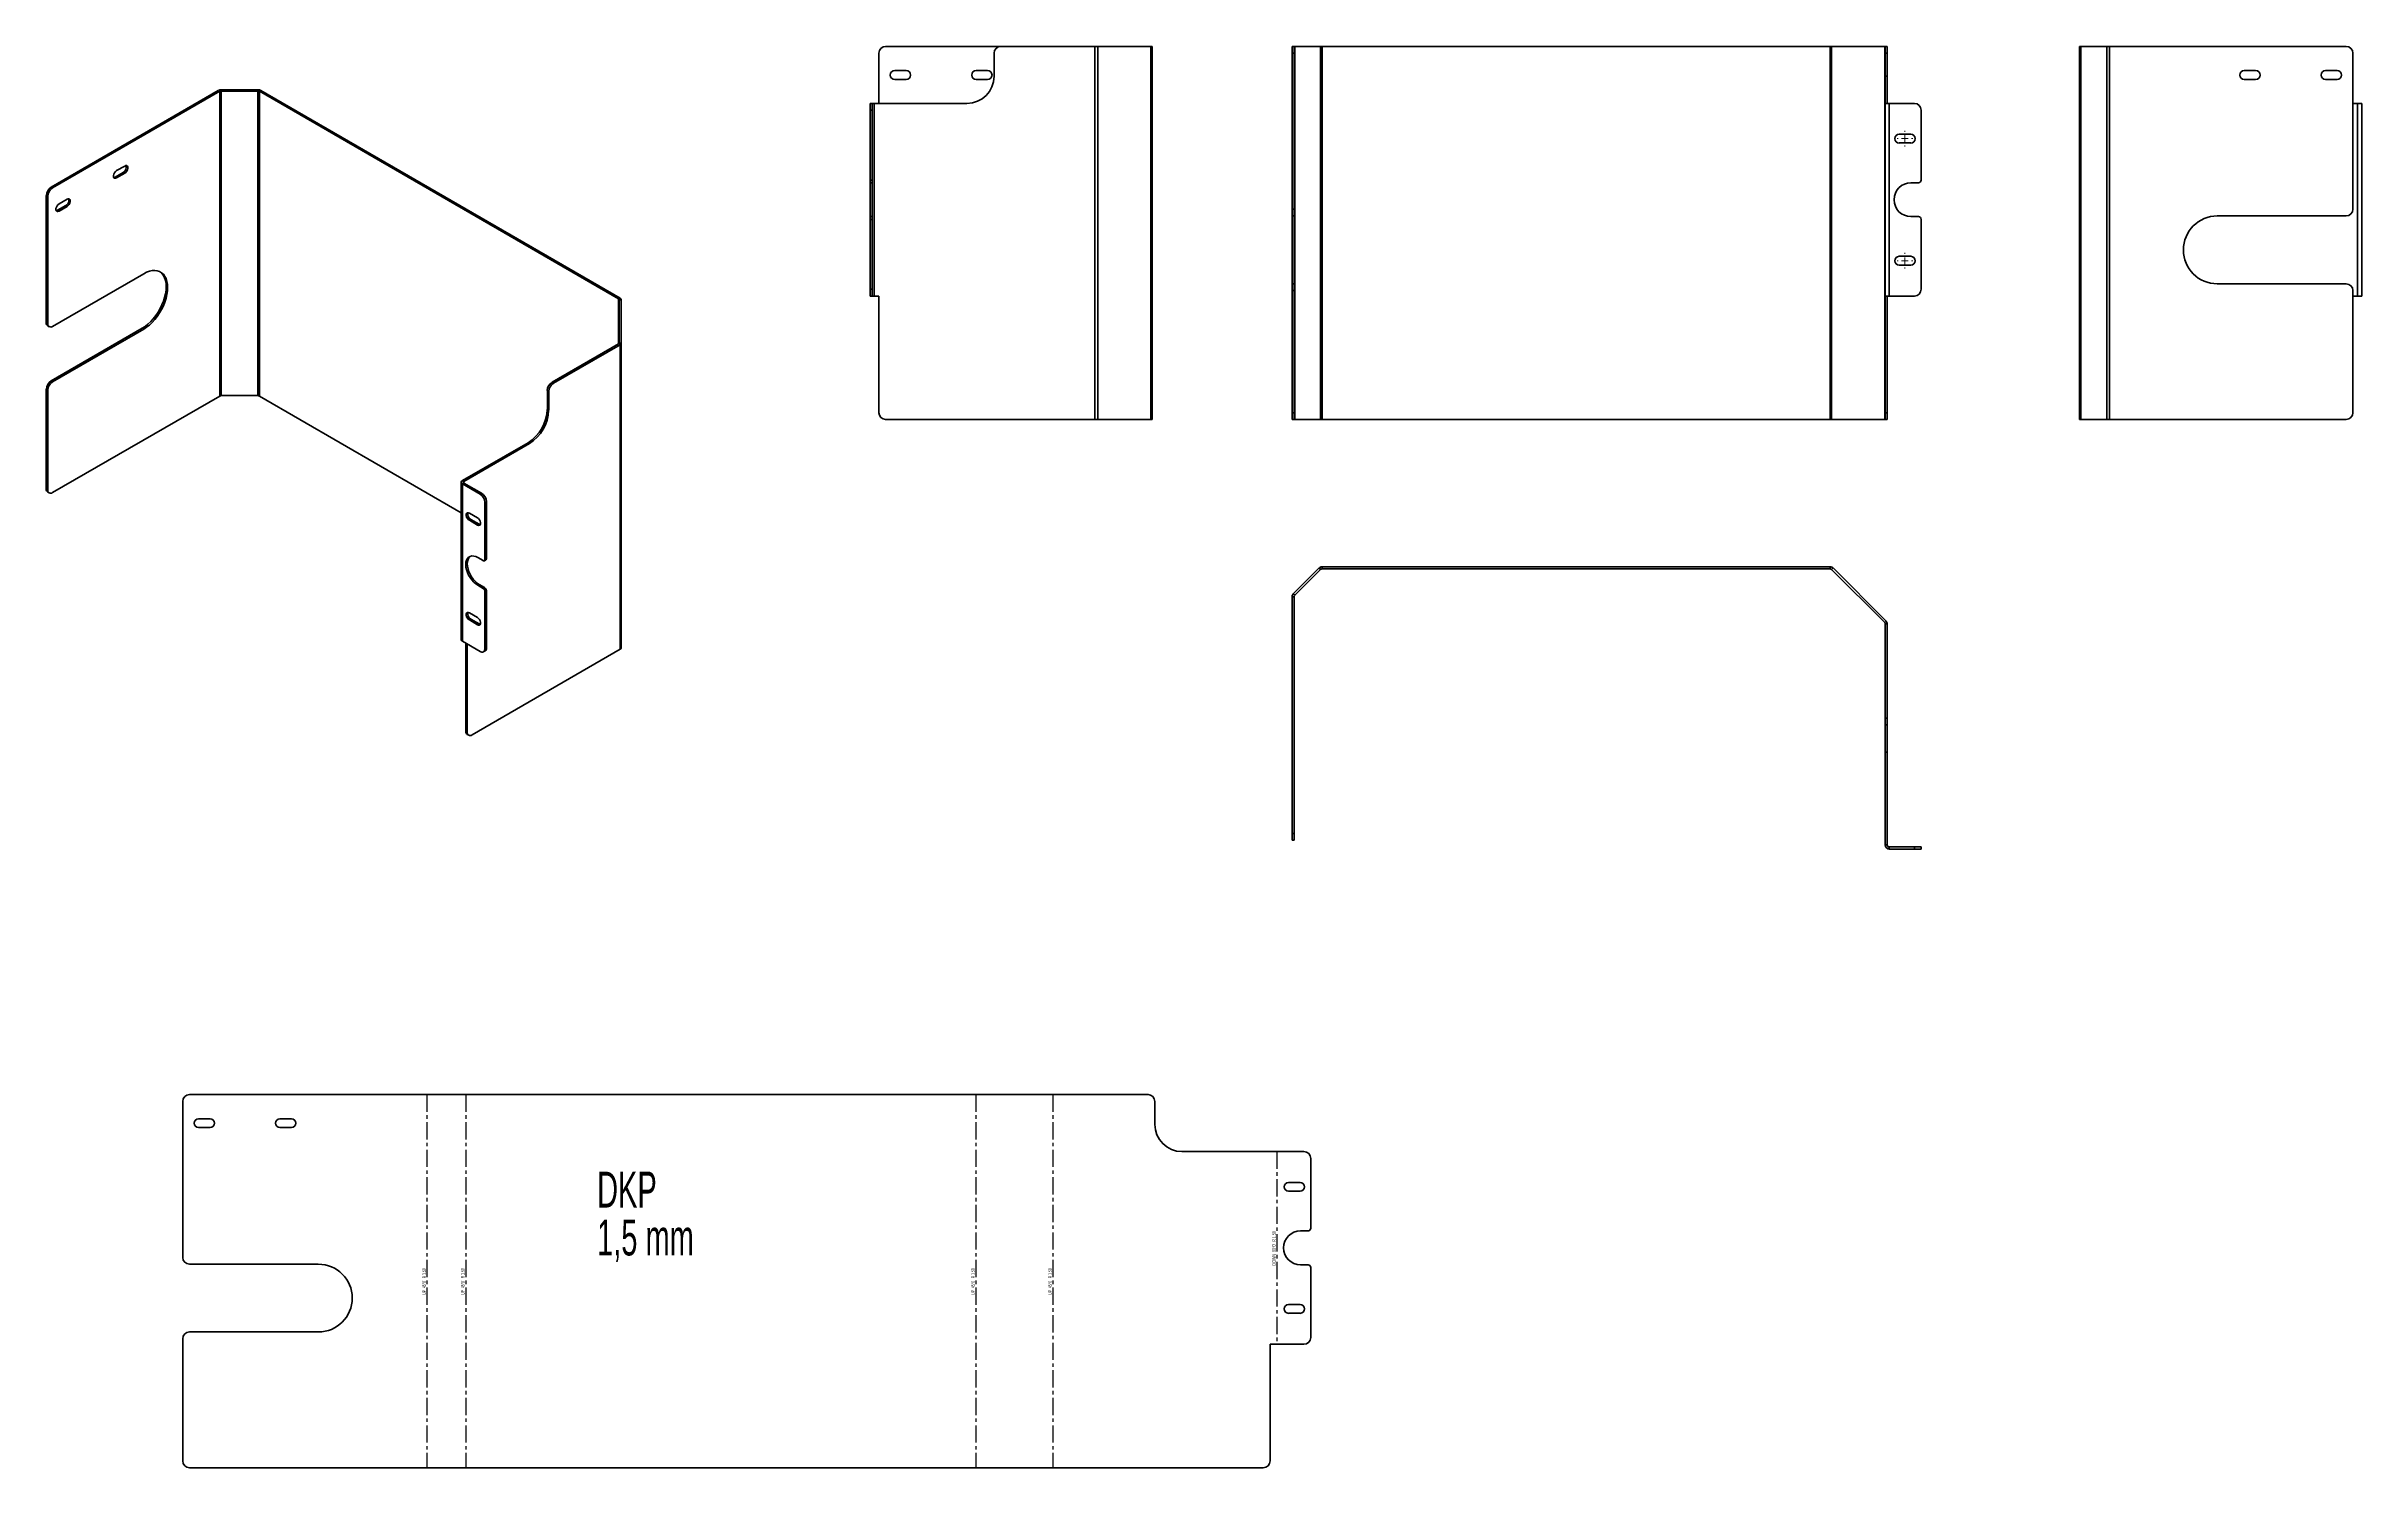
# Model space of a CAD drawing. Header units: millimetres. Extents: x -353 to 1355, y -311 to 737.
import ezdxf

# ---------------------------------------------------------------- set-up
doc = ezdxf.new("R2010")
doc.units = ezdxf.units.MM
doc.linetypes.add('CENTERX2', pattern=[20.32, 12.7, -2.54, 2.54, -2.54])
doc.styles.add('SLDTEXTSTYLE0', font='TXT', dxfattribs={"width": 0.605})
doc.styles.add('SLDTEXTSTYLE1', font='TXT', dxfattribs={"width": 0.574118})

# ---------------------------------------------------------------- blocks, each defined once
blk = doc.blocks.new('SW_NOTE_0')
at = {"color": 0, "linetype": 'Continuous', "lineweight": 0, "char_height": 26.46, "attachment_point": 1, "style": 'SLDTEXTSTYLE0'}
for s, insert in [('DKP', (0, 34.1)), ('1,5 mm', (0, -1.2))]:
    blk.add_mtext(s, dxfattribs=dict(at, insert=insert))
blk = doc.blocks.new('SW_CENTERMARKSYMBOL_0')
at = {"color": 0, "linetype": 'Continuous', "lineweight": 18}
for p, q in [((-5, 0), (-5.75, 0)), ((0, 0), (-2.5, 0)), ((0, 5), (0, 5.75)), ((0, 0), (0, 2.5)), ((0, 0), (2.5, 0)), ((0, 0), (0, -2.5)), ((5, 0), (5.75, 0)), ((0, -5), (0, -5.75))]:
    blk.add_line(p, q, dxfattribs=at)
blk = doc.blocks.new('SW_CENTERMARKSYMBOL_1')
at = {"color": 0, "linetype": 'Continuous', "lineweight": 18}
for p, q in [((-5, 0), (-5.75, 0)), ((0, 0), (-2.5, 0)), ((0, 5), (0, 5.75)), ((0, 0), (0, 2.5)), ((0, 0), (2.5, 0)), ((0, 0), (0, -2.5)), ((5, 0), (5.75, 0)), ((0, -5), (0, -5.75))]:
    blk.add_line(p, q, dxfattribs=at)

msp = doc.modelspace()

# ---------------------------------------------------------------- linework, layer by layer
at = {"color": 7, "linetype": 'Continuous', "lineweight": 35}
for p, q in [((351.4, 736.9), (266.4, 736.9)), ((351.4, 736.9), (420.8, 736.9)), ((420.8, 736.9), (420.8, 461.9)), ((420.8, 736.9), (422.9, 736.9)), ((422.9, 736.9), (422.9, 461.9)), ((422.9, 736.9), (462, 736.9)), ((462, 736.9), (462, 461.9)), ((462, 736.9), (462.9, 736.9)), ((462.9, 736.9), (462.9, 461.9)), ((566.1, 731.9), (566.1, 736.9)), ((566.1, 736.9), (567.6, 736.9)), ((567.6, 736.9), (567.6, 731.9)), ((568.1, 736.9), (567.6, 736.9)), ((568.1, 736.9), (568.1, 461.9)), ((587.2, 736.9), (568.1, 736.9)), ((587.2, 736.9), (587.2, 461.9)), ((588.3, 736.9), (587.2, 736.9)), ((588.3, 736.9), (588.3, 461.9)), ((963, 736.9), (588.3, 736.9)), ((963, 736.9), (963, 461.9)), ((964.1, 736.9), (963, 736.9)), ((964.1, 736.9), (964.1, 461.9)), ((1003.2, 736.9), (964.1, 736.9)), ((1003.2, 736.9), (1003.2, 461.9)), ((1003.6, 736.9), (1003.2, 736.9)), ((1003.6, 736.9), (1005.1, 736.9)), ((1003.6, 731.9), (1003.6, 736.9)), ((1005.1, 736.9), (1005.1, 731.9)), ((1147, 736.9), (1147, 461.9)), ((1147, 736.9), (1147.9, 736.9)), ((1147.9, 736.9), (1147.9, 461.9)), ((1147.9, 736.9), (1167, 736.9)), ((1167, 736.9), (1167, 461.9)), ((1167, 736.9), (1169.1, 736.9)), ((1169.1, 736.9), (1169.1, 461.9)), ((1169.1, 736.9), (1343.5, 736.9)), ((261.4, 731.9), (261.4, 694.9)), ((273.1, 719.1), (281.6, 719.1)), ((333.1, 719.1), (341.6, 719.1)), ((346.4, 731.9), (346.4, 714.9)), ((567.6, 731.9), (566.1, 731.9)), ((566.1, 731.9), (566.1, 616.9)), ((567.6, 731.9), (567.6, 616.9)), ((1005.1, 731.9), (1003.6, 731.9)), ((1003.6, 731.9), (1003.6, 714.9)), ((1005.1, 731.9), (1005.1, 714.9)), ((1268.3, 719.1), (1276.8, 719.1)), ((1328.3, 719.1), (1336.8, 719.1)), ((1348.5, 731.9), (1348.5, 616.9)), ((-225.8, 704.4), (-349.1, 633.2)), ((-224.7, 703.8), (-348, 632.6)), ((-224.7, 703.8), (-225.8, 704.4)), ((-224.7, 703.8), (-224.7, 479.2)), ((-223.6, 704.9), (-223.6, 704)), ((-196.6, 704.9), (-223.6, 704.9)), ((-196.6, 704), (-223.6, 704)), ((-223.6, 704), (-223.6, 479.5)), ((-196.6, 704), (-196.6, 704.9)), ((-196.6, 704), (-196.6, 479.5)), ((-194.5, 704.4), (-195.5, 703.8)), ((-195.5, 703.8), (-195.5, 479.2)), ((69.5, 550.8), (-195.5, 703.8)), ((70.5, 551.4), (-194.5, 704.4)), ((273.1, 712.6), (281.6, 712.6)), ((333.1, 712.6), (341.6, 712.6)), ((1003.6, 714.9), (1005.1, 714.9)), ((1003.6, 714.9), (1003.6, 694.9)), ((1005.1, 714.9), (1005.1, 694.9)), ((1268.3, 712.6), (1276.8, 712.6)), ((1328.3, 712.6), (1336.8, 712.6)), ((254.9, 694.9), (256.4, 694.9)), ((254.9, 689.9), (254.9, 694.9)), ((256.4, 689.9), (254.9, 689.9)), ((254.9, 638.4), (254.9, 689.9)), ((256.4, 694.9), (256.4, 689.9)), ((257.9, 694.9), (256.4, 694.9)), ((256.4, 638.4), (256.4, 689.9)), ((257.9, 552.9), (257.9, 694.9)), ((257.9, 694.9), (326.4, 694.9)), ((1003.6, 552.9), (1003.6, 694.9)), ((1003.6, 694.9), (1006.6, 694.9)), ((1006.6, 552.9), (1006.6, 694.9)), ((1025.1, 694.9), (1006.6, 694.9)), ((1030.1, 638.4), (1030.1, 689.9)), ((1352, 694.9), (1348.5, 694.9)), ((1352, 552.9), (1352, 694.9)), ((1352, 694.9), (1355, 694.9)), ((1355, 552.9), (1355, 694.9)), ((1013.9, 672.2), (1022.4, 672.2)), ((1022.4, 665.7), (1013.9, 665.7)), ((-349.1, 633.2), (-348, 632.6)), ((-295.9, 644), (-301.9, 640.6)), ((-301.9, 640.6), (-300.8, 640)), ((-300.8, 645.3), (-294.8, 648.7)), ((-300.8, 640), (-294.8, 643.4)), ((-294.8, 643.4), (-295.9, 644)), ((254.9, 638.4), (256.4, 638.4)), ((254.9, 636.4), (254.9, 638.4)), ((256.4, 636.4), (254.9, 636.4)), ((254.9, 611.4), (254.9, 636.4)), ((256.4, 638.4), (256.4, 636.4)), ((256.4, 611.4), (256.4, 636.4)), ((1022.6, 636.4), (1028.1, 636.4)), ((-351.5, 626.5), (-352.6, 627.1)), ((-352.6, 627.1), (-352.6, 533.2)), ((-351.5, 626.5), (-351.5, 532.6)), ((-338.3, 619.5), (-344.3, 616.1)), ((-344.3, 616.1), (-343.2, 615.5)), ((-343.2, 620.8), (-337.2, 624.2)), ((-343.2, 615.5), (-337.2, 618.9)), ((-337.2, 618.9), (-338.3, 619.5)), ((566.1, 611.9), (566.1, 616.9)), ((566.1, 616.9), (567.6, 616.9)), ((567.6, 616.9), (567.6, 611.9)), ((254.9, 609.4), (254.9, 611.4)), ((254.9, 611.4), (256.4, 611.4)), ((256.4, 609.4), (254.9, 609.4)), ((254.9, 557.9), (254.9, 609.4)), ((256.4, 611.4), (256.4, 609.4)), ((256.4, 557.9), (256.4, 609.4)), ((567.6, 611.9), (566.1, 611.9)), ((566.1, 611.9), (566.1, 561.9)), ((567.6, 561.9), (567.6, 611.9)), ((1028.1, 611.4), (1022.6, 611.4)), ((1030.1, 557.9), (1030.1, 609.4)), ((1343.5, 611.9), (1248.5, 611.9)), ((1013.9, 582.2), (1022.4, 582.2)), ((-280.8, 569.3), (-348, 530.5)), ((1022.4, 575.7), (1013.9, 575.7)), ((69.5, 550.8), (70.5, 551.4)), ((69.5, 550.8), (69.5, 517.6)), ((71.4, 550.2), (69.9, 550.2)), ((69.9, 518.2), (69.9, 550.2)), ((71.4, 518.2), (71.4, 550.2)), ((254.9, 557.9), (256.4, 557.9)), ((254.9, 552.9), (254.9, 557.9)), ((256.4, 552.9), (254.9, 552.9)), ((256.4, 557.9), (256.4, 552.9)), ((256.4, 552.9), (257.9, 552.9)), ((257.9, 552.9), (261.4, 552.9)), ((261.4, 552.9), (261.4, 466.9)), ((566.1, 561.9), (567.6, 561.9)), ((566.1, 556.9), (566.1, 561.9)), ((567.6, 556.9), (566.1, 556.9)), ((566.1, 556.9), (566.1, 466.9)), ((567.6, 561.9), (567.6, 556.9)), ((567.6, 556.9), (567.6, 466.9)), ((1006.6, 552.9), (1003.6, 552.9)), ((1003.6, 552.9), (1003.6, 466.9)), ((1005.1, 552.9), (1005.1, 466.9)), ((1006.6, 552.9), (1025.1, 552.9)), ((1248.5, 561.9), (1343.5, 561.9)), ((1348.5, 556.9), (1348.5, 466.9)), ((1352, 552.9), (1348.5, 552.9)), ((1355, 552.9), (1352, 552.9)), ((-352.6, 533.2), (-351.5, 532.6)), ((-351.6, 530.9), (-350.5, 530.3)), ((-281.9, 529.1), (-349.1, 490.3)), ((-348, 489.7), (-280.8, 528.5)), ((-280.8, 528.5), (-281.9, 529.1)), ((20.4, 489.3), (69.5, 517.6)), ((21.5, 488.7), (70.5, 517)), ((70.5, 517), (69.5, 517.6)), ((69.9, 518.2), (71.4, 518.2)), ((70.5, 517), (70.5, 292.5)), ((71.4, 518.2), (71.4, 293.7)), ((-351.5, 483.6), (-352.6, 484.2)), ((-352.6, 484.2), (-352.6, 410.7)), ((-351.5, 483.6), (-351.5, 410.1)), ((-349.1, 490.3), (-348, 489.7)), ((-224.7, 479.2), (-348, 408)), ((-196.6, 479.5), (-223.6, 479.5)), ((-46.6, 393.2), (-195.5, 479.2)), ((17.9, 482.6), (16.9, 483.2)), ((16.9, 483.2), (16.9, 469.3)), ((17.9, 482.6), (17.9, 468.7)), ((20.4, 489.3), (21.5, 488.7)), ((16.9, 469.3), (17.9, 468.7)), ((266.4, 461.9), (420.8, 461.9)), ((420.8, 461.9), (422.9, 461.9)), ((422.9, 461.9), (462, 461.9)), ((462, 461.9), (462.9, 461.9)), ((566.1, 466.9), (567.6, 466.9)), ((566.1, 461.9), (566.1, 466.9)), ((567.6, 461.9), (566.1, 461.9)), ((567.6, 466.9), (567.6, 461.9)), ((568.1, 461.9), (567.6, 461.9)), ((587.2, 461.9), (568.1, 461.9)), ((588.3, 461.9), (587.2, 461.9)), ((963, 461.9), (588.3, 461.9)), ((964.1, 461.9), (963, 461.9)), ((1003.2, 461.9), (964.1, 461.9)), ((1003.6, 461.9), (1003.2, 461.9)), ((1003.6, 466.9), (1005.1, 466.9)), ((1003.6, 461.9), (1003.6, 466.9)), ((1005.1, 461.9), (1003.6, 461.9)), ((1005.1, 466.9), (1005.1, 461.9)), ((1147, 461.9), (1147.9, 461.9)), ((1147.9, 461.9), (1167, 461.9)), ((1167, 461.9), (1169.1, 461.9)), ((1169.1, 461.9), (1343.5, 461.9)), ((-45.7, 416.8), (2.7, 444.8)), ((-44.7, 416.2), (3.8, 444.2)), ((2.7, 444.8), (3.8, 444.2)), ((-352.6, 410.7), (-351.5, 410.1)), ((-46.6, 415.6), (-46.6, 299.7)), ((-44.7, 416.2), (-45.7, 416.8)), ((-44.7, 415), (-45.7, 414.4)), ((-45.7, 298.4), (-45.7, 414.4)), ((-32.6, 406.8), (-45.7, 414.4)), ((-44.7, 415), (-44.7, 416.2)), ((-31.6, 407.5), (-44.7, 415)), ((-351.6, 408.4), (-350.5, 407.8)), ((-40.6, 392.9), (-34.6, 389.4)), ((-32.6, 406.8), (-31.6, 407.5)), ((-28, 401.3), (-29.1, 400.7)), ((-29.1, 358.7), (-29.1, 400.7)), ((-28, 359.3), (-28, 401.3)), ((-39.5, 388.2), (-40.6, 387.6)), ((-34.6, 384.1), (-40.6, 387.6)), ((-33.5, 384.7), (-39.5, 388.2)), ((-34.6, 384.1), (-33.5, 384.7)), ((-34.4, 360.1), (-30.5, 357.9)), ((-29.1, 358.7), (-28, 359.3)), ((-29.5, 357.8), (-28.5, 358.4)), ((586.1, 352.5), (567, 333.3)), ((587.2, 351.4), (568.1, 332.3)), ((587.2, 351.4), (586.1, 352.5)), ((588.3, 353.3), (588.3, 351.8)), ((963, 353.3), (588.3, 353.3)), ((963, 351.8), (588.3, 351.8)), ((963, 351.8), (963, 353.3)), ((965.1, 352.5), (964.1, 351.4)), ((1003.2, 312.3), (964.1, 351.4)), ((1004.3, 313.3), (965.1, 352.5)), ((-34.4, 339.7), (-33.3, 340.3)), ((-30.5, 337.4), (-34.4, 339.7)), ((-29.5, 338.1), (-33.3, 340.3)), ((-30.5, 337.4), (-29.5, 338.1)), ((-28, 335.6), (-29.1, 335)), ((-29.1, 292.9), (-29.1, 335)), ((-28, 293.6), (-28, 335.6)), ((567.6, 331.2), (566.1, 331.2)), ((566.1, 331.2), (566.1, 156.8)), ((567, 333.3), (568.1, 332.3)), ((567.6, 331.2), (567.6, 156.8)), ((-40.6, 319.4), (-34.6, 315.9)), ((-39.5, 314.7), (-40.6, 314.1)), ((-34.6, 310.6), (-40.6, 314.1)), ((-33.5, 311.2), (-39.5, 314.7)), ((-34.6, 310.6), (-33.5, 311.2)), ((1003.2, 312.3), (1004.3, 313.3)), ((1005.1, 311.2), (1003.6, 311.2)), ((1003.6, 241.8), (1003.6, 311.2)), ((1005.1, 241.8), (1005.1, 311.2)), ((-45.7, 298.4), (-32.6, 290.9)), ((-43.2, 297), (-43.2, 232.1)), ((-42.2, 296.4), (-42.2, 231.5)), ((-38.6, 229.5), (70.5, 292.5)), ((-30.1, 290.7), (-29.1, 291.3)), ((-29.1, 292.9), (-28, 293.6)), ((1003.6, 241.8), (1005.1, 241.8)), ((1003.6, 236.8), (1003.6, 241.8)), ((1005.1, 241.8), (1005.1, 236.8)), ((-43.2, 232.1), (-42.2, 231.5)), ((-42.2, 229.8), (-41.1, 229.2)), ((1005.1, 236.8), (1003.6, 236.8)), ((1003.6, 236.8), (1003.6, 216.8)), ((1005.1, 236.8), (1005.1, 216.8)), ((1003.6, 216.8), (1005.1, 216.8)), ((1003.6, 148.3), (1003.6, 216.8)), ((1005.1, 148.3), (1005.1, 216.8)), ((566.1, 156.8), (567.6, 156.8)), ((566.1, 151.8), (566.1, 156.8)), ((567.6, 156.8), (567.6, 151.8)), ((567.6, 151.8), (566.1, 151.8)), ((1005.1, 148.3), (1003.6, 148.3)), ((1006.6, 146.8), (1006.6, 145.3)), ((1025.1, 146.8), (1006.6, 146.8)), ((1025.1, 145.3), (1006.6, 145.3)), ((1025.1, 145.3), (1025.1, 146.8)), ((1025.1, 146.8), (1030.1, 146.8)), ((1030.1, 145.3), (1025.1, 145.3)), ((1030.1, 146.8), (1030.1, 145.3)), ((-252, -40.7), (-252, -155.7)), ((459.9, -35.7), (-247, -35.7)), ((464.9, -40.7), (464.9, -57.7)), ((-240.3, -53.5), (-231.8, -53.5)), ((-240.3, -60), (-231.8, -60)), ((-180.3, -53.5), (-171.8, -53.5)), ((-180.3, -60), (-171.8, -60)), ((574.9, -77.7), (484.9, -77.7)), ((579.9, -134.2), (579.9, -82.7)), ((563.6, -100.4), (572.1, -100.4)), ((572.1, -106.9), (563.6, -106.9)), ((572.4, -136.2), (577.9, -136.2)), ((-152, -160.7), (-247, -160.7)), ((577.9, -161.2), (572.4, -161.2)), ((579.9, -214.7), (579.9, -163.2)), ((563.6, -190.4), (572.1, -190.4)), ((572.1, -196.9), (563.6, -196.9)), ((-252, -215.7), (-252, -305.7)), ((-247, -210.7), (-152, -210.7)), ((549.9, -219.7), (574.9, -219.7)), ((549.9, -219.7), (549.9, -305.7)), ((544.9, -310.7), (-247, -310.7))]:
    msp.add_line(p, q, dxfattribs=at)
at = {"color": 7, "linetype": 'CENTERX2'}
for p, q in [((-71.9, -35.7), (-71.9, -310.7)), ((-43.3, -35.7), (-43.3, -310.7)), ((332.9, -35.7), (332.9, -310.7)), ((389.7, -35.7), (389.7, -310.7)), ((554.9, -77.7), (554.9, -219.7))]:
    msp.add_line(p, q, dxfattribs=at)
at = {"color": 7, "linetype": 'Continuous', "lineweight": 35, "flags": 128}
for points in [[(-294.8, 643.4), (-294, 644), (-293.3, 644.9), (-292.8, 645.9), (-292.5, 646.9), (-292.5, 647.8), (-292.8, 648.6), (-293.3, 649), (-294, 649), (-294.8, 648.7)], [(-300.8, 645.3), (-301.6, 644.6), (-302.3, 643.8), (-302.8, 642.8), (-303.1, 641.8), (-303.1, 640.8), (-302.8, 640.1), (-302.3, 639.7), (-301.6, 639.7), (-300.8, 640)], [(-301.9, 640.6), (-302.7, 640.3), (-302.9, 640.3)], [(-343.2, 620.8), (-344, 620.2), (-344.7, 619.3), (-345.2, 618.3), (-345.5, 617.3), (-345.5, 616.3), (-345.2, 615.6), (-344.7, 615.2), (-344, 615.2), (-343.2, 615.5)], [(-344.3, 616.1), (-345.1, 615.8), (-345.3, 615.8)], [(-337.2, 618.9), (-336.4, 619.5), (-335.7, 620.4), (-335.2, 621.4), (-335, 622.4), (-335, 623.4), (-335.2, 624.1), (-335.7, 624.5), (-336.4, 624.5), (-337.2, 624.2)], [(-268.9, 570.8), (-268.7, 570.7), (-267.3, 569.5), (-266.2, 568), (-265.4, 566.3), (-264.7, 564.3), (-264.3, 562.1), (-264.2, 559.7), (-264.3, 557.2), (-264.7, 554.5), (-265.4, 551.8), (-266.2, 549), (-267.3, 546.3), (-268.7, 543.6), (-270.2, 541), (-271.8, 538.5), (-273.7, 536.2), (-275.6, 534), (-277.7, 532.1), (-279.8, 530.5), (-281.9, 529.1)], [(-280.8, 528.5), (-278.7, 529.9), (-276.6, 531.5), (-274.6, 533.4), (-272.6, 535.6), (-270.8, 537.9), (-269.1, 540.4), (-267.6, 543), (-266.3, 545.7), (-265.2, 548.4), (-264.3, 551.2), (-263.7, 553.9), (-263.3, 556.6), (-263.2, 559.1), (-263.3, 561.5), (-263.7, 563.7), (-264.3, 565.7), (-265.2, 567.4), (-266.3, 568.9), (-267.6, 570.1), (-269.1, 570.9), (-270.8, 571.5), (-272.6, 571.7), (-274.6, 571.6), (-276.6, 571.2), (-278.7, 570.4), (-280.8, 569.3)], [(-40.6, 387.6), (-41.4, 388.2), (-42.1, 389), (-42.6, 390), (-42.9, 391.1), (-42.9, 392), (-42.6, 392.7), (-42.1, 393.1), (-41.4, 393.2), (-40.6, 392.9)], [(-34.6, 389.4), (-33.8, 388.8), (-33.1, 387.9), (-32.6, 386.9), (-32.3, 385.9), (-32.3, 385), (-32.6, 384.3), (-33.1, 383.9), (-33.8, 383.8), (-34.6, 384.1)], [(-32.5, 384.4), (-32.7, 384.4), (-33.5, 384.7)], [(-34.4, 339.7), (-35.9, 340.7), (-37.4, 342), (-38.8, 343.6), (-40.1, 345.4), (-41.2, 347.2), (-42.1, 349.2), (-42.7, 351.2), (-43.1, 353.1), (-43.2, 355), (-43.1, 356.7), (-42.7, 358.2), (-42.1, 359.4), (-41.2, 360.4), (-40.1, 361), (-38.8, 361.3), (-37.4, 361.2), (-35.9, 360.8), (-34.4, 360.1)], [(-33.3, 340.3), (-34.9, 341.3), (-36.4, 342.7), (-37.8, 344.2), (-39, 346), (-40.1, 347.9), (-41, 349.8), (-41.6, 351.8), (-42, 353.8), (-42.2, 355.6), (-42, 357.3), (-41.6, 358.8), (-41, 360), (-40.1, 361), (-40.1, 361)], [(-40.6, 314.1), (-41.4, 314.7), (-42.1, 315.5), (-42.6, 316.5), (-42.9, 317.6), (-42.9, 318.5), (-42.6, 319.2), (-42.1, 319.6), (-41.4, 319.7), (-40.6, 319.4)], [(-34.6, 315.9), (-33.8, 315.3), (-33.1, 314.4), (-32.6, 313.4), (-32.3, 312.4), (-32.3, 311.5), (-32.6, 310.8), (-33.1, 310.4), (-33.8, 310.3), (-34.6, 310.6)], [(-32.5, 310.9), (-32.7, 310.9), (-33.5, 311.2)]]:
    msp.add_lwpolyline(points, dxfattribs=at)
at = {"color": 7, "linetype": 'Continuous', "lineweight": 35}
for centre, radius, start, end in [((266.4, 731.9), 5, 90, 180), ((351.4, 731.9), 5, 90, 180), ((1343.5, 731.9), 5, 0, 90), ((273.1, 715.8), 3.25, 90, 270), ((281.6, 715.8), 3.25, 270, 90), ((333.1, 715.8), 3.25, 90, 270), ((341.6, 715.8), 3.25, 270, 90), ((1268.3, 715.8), 3.25, 90, 270), ((1276.8, 715.8), 3.25, 270, 90), ((1328.3, 715.8), 3.25, 90, 270), ((1336.8, 715.8), 3.25, 270, 90), ((-223.7, 700.6), 4.33, 88.8559, 118.0402), ((-223.7, 701.9), 2.16, 88.8559, 118.0402), ((-196.5, 700.6), 4.33, 61.9598, 91.1441), ((-196.6, 701.9), 2.16, 61.9598, 91.1441), ((326.4, 714.9), 20, 270, 0), ((1025.1, 689.9), 5, 0, 90), ((1013.9, 668.9), 3.25, 90, 270), ((1022.4, 668.9), 3.25, 270, 90), ((-297.9, 647.8), 4.29, 298.461, 16.6994), ((-344.9, 626.7), 7.68, 122.6055, 177.3945), ((-343.9, 626.1), 7.68, 122.6055, 177.3945), ((1022.6, 623.9), 12.5, 90, 270), ((1028.1, 638.4), 2, 270, 0), ((-340.3, 623.3), 4.29, 298.461, 16.6994), ((1343.5, 616.9), 5, 270, 0), ((1028.1, 609.4), 2, 0, 90), ((1248.5, 586.9), 25, 90, 270), ((1013.9, 578.9), 3.25, 90, 270), ((1022.4, 578.9), 3.25, 270, 90), ((69.1, 550.1), 0.754, 5.6948, 65.6253), ((69.9, 550), 1.51, 5.6948, 65.6253), ((1025.1, 557.9), 5, 270, 0), ((1343.5, 556.9), 5, 360, 90), ((-350.2, 532.9), 2.46, 173.7012, 234.9867), ((-349.4, 532.2), 2.18, 170.786, 309.2033), ((69.1, 518.3), 0.754, 294.3747, 354.3052), ((69.9, 518.4), 1.51, 294.3747, 354.3052), ((-344.9, 483.8), 7.68, 122.6055, 177.3945), ((-343.9, 483.2), 7.68, 122.6055, 177.3945), ((-223.7, 477.3), 2.16, 88.8559, 118.0402), ((-196.6, 477.3), 2.16, 61.9598, 91.1441), ((24.5, 482.8), 7.68, 122.6055, 177.3945), ((25.6, 482.2), 7.68, 122.6055, 177.3945), ((-13.7, 470.6), 30.6, 302.4871, 357.5129), ((-12.7, 470), 30.6, 302.4871, 357.5129), ((266.4, 466.9), 5, 180, 270), ((1343.5, 466.9), 5, 270, 0), ((-350.2, 410.4), 2.46, 173.7012, 234.9867), ((-349.4, 409.7), 2.18, 170.786, 309.2033), ((-45.3, 415.6), 1.31, 110.7834, 249.2166), ((-44.4, 415.6), 0.655, 110.7834, 249.2166), ((-37.5, 391.9), 4.29, 163.3006, 241.539), ((-36.8, 400.4), 7.68, 2.6055, 57.3945), ((-35.7, 401), 7.68, 2.6055, 57.3945), ((-30, 358.5), 0.873, 230.7967, 9.214), ((-29, 359.2), 0.959, 304.0564, 7.2558), ((588.3, 350.3), 3, 90, 135), ((588.3, 350.3), 1.5, 90, 135), ((963, 350.3), 3, 45, 90), ((963, 350.3), 1.5, 45, 90), ((-32.2, 334.9), 3.07, 2.6055, 57.3945), ((-31.1, 335.5), 3.07, 2.6055, 57.3945), ((569.1, 331.2), 3, 135, 180), ((569.1, 331.2), 1.5, 135, 180), ((-37.5, 318.5), 4.29, 163.3006, 241.539), ((1002.1, 311.2), 1.5, 0, 45), ((1002.1, 311.2), 3, 0, 45), ((-45.1, 299.8), 1.51, 185.6948, 245.6253), ((-31.3, 292.6), 2.18, 230.7967, 9.214), ((-30.4, 293.2), 2.4, 304.0564, 7.2558), ((69.9, 293.8), 1.51, 294.3747, 354.3052), ((-40.8, 231.8), 2.46, 173.7012, 234.9867), ((-40, 231.1), 2.18, 170.786, 309.2033), ((1006.6, 148.3), 3, 180, 270), ((1006.6, 148.3), 1.5, 180, 270), ((-247, -40.7), 5, 90, 180), ((459.9, -40.7), 5, 0, 90), ((-240.3, -56.8), 3.25, 90, 270), ((-231.8, -56.8), 3.25, 270, 90), ((-180.3, -56.8), 3.25, 90, 270), ((-171.8, -56.8), 3.25, 270, 90), ((484.9, -57.7), 20, 180, 270), ((574.9, -82.7), 5, 0, 90), ((563.6, -103.7), 3.25, 90, 270), ((572.1, -103.7), 3.25, 270, 90), ((572.4, -148.7), 12.5, 90, 270), ((577.9, -134.2), 2, 270, 0), ((-247, -155.7), 5, 180, 270), ((-152, -185.7), 25, 270, 90), ((577.9, -163.2), 2, 0, 90), ((563.6, -193.7), 3.25, 90, 270), ((572.1, -193.7), 3.25, 270, 90), ((-247, -215.7), 5, 90, 180), ((574.9, -214.7), 5, 270, 0), ((-247, -305.7), 5, 180, 270), ((544.9, -305.7), 5, 270, 0)]:
    msp.add_arc(centre, radius, start, end, dxfattribs=at)

# ---------------------------------------------------------------- block references
at = {"color": 7, "linetype": 'Continuous', "lineweight": 18}
for name, p in [('SW_CENTERMARKSYMBOL_1', (1018.1, 668.9)), ('SW_CENTERMARKSYMBOL_0', (1018.1, 578.9))]:
    msp.add_blockref(name, p, dxfattribs=at)
at = {"color": 7, "linetype": 'Continuous', "lineweight": 0}
msp.add_blockref('SW_NOTE_0', (53.6, -126.6), dxfattribs=at)

# ---------------------------------------------------------------- texts
at = {"color": 7, "linetype": 'Continuous', "lineweight": 18, "char_height": 2.646, "attachment_point": 2, "rotation": 90}
for s, insert, style in [("DOWN  90°0'  R 1.50", (551.5, -149), 'SLDTEXTSTYLE0'), ("UP  45°0'  R 1.50", (-75.3, -173.5), 'SLDTEXTSTYLE1'), ("UP  45°0'  R 1.50", (-46.8, -173.5), 'SLDTEXTSTYLE1'), ("UP  45°0'  R 1.50", (329.5, -173.5), 'SLDTEXTSTYLE1'), ("UP  45°0'  R 1.50", (386.3, -173.5), 'SLDTEXTSTYLE1')]:
    msp.add_mtext(s, dxfattribs=dict(at, insert=insert, style=style))

doc.saveas('drawing.dxf')
